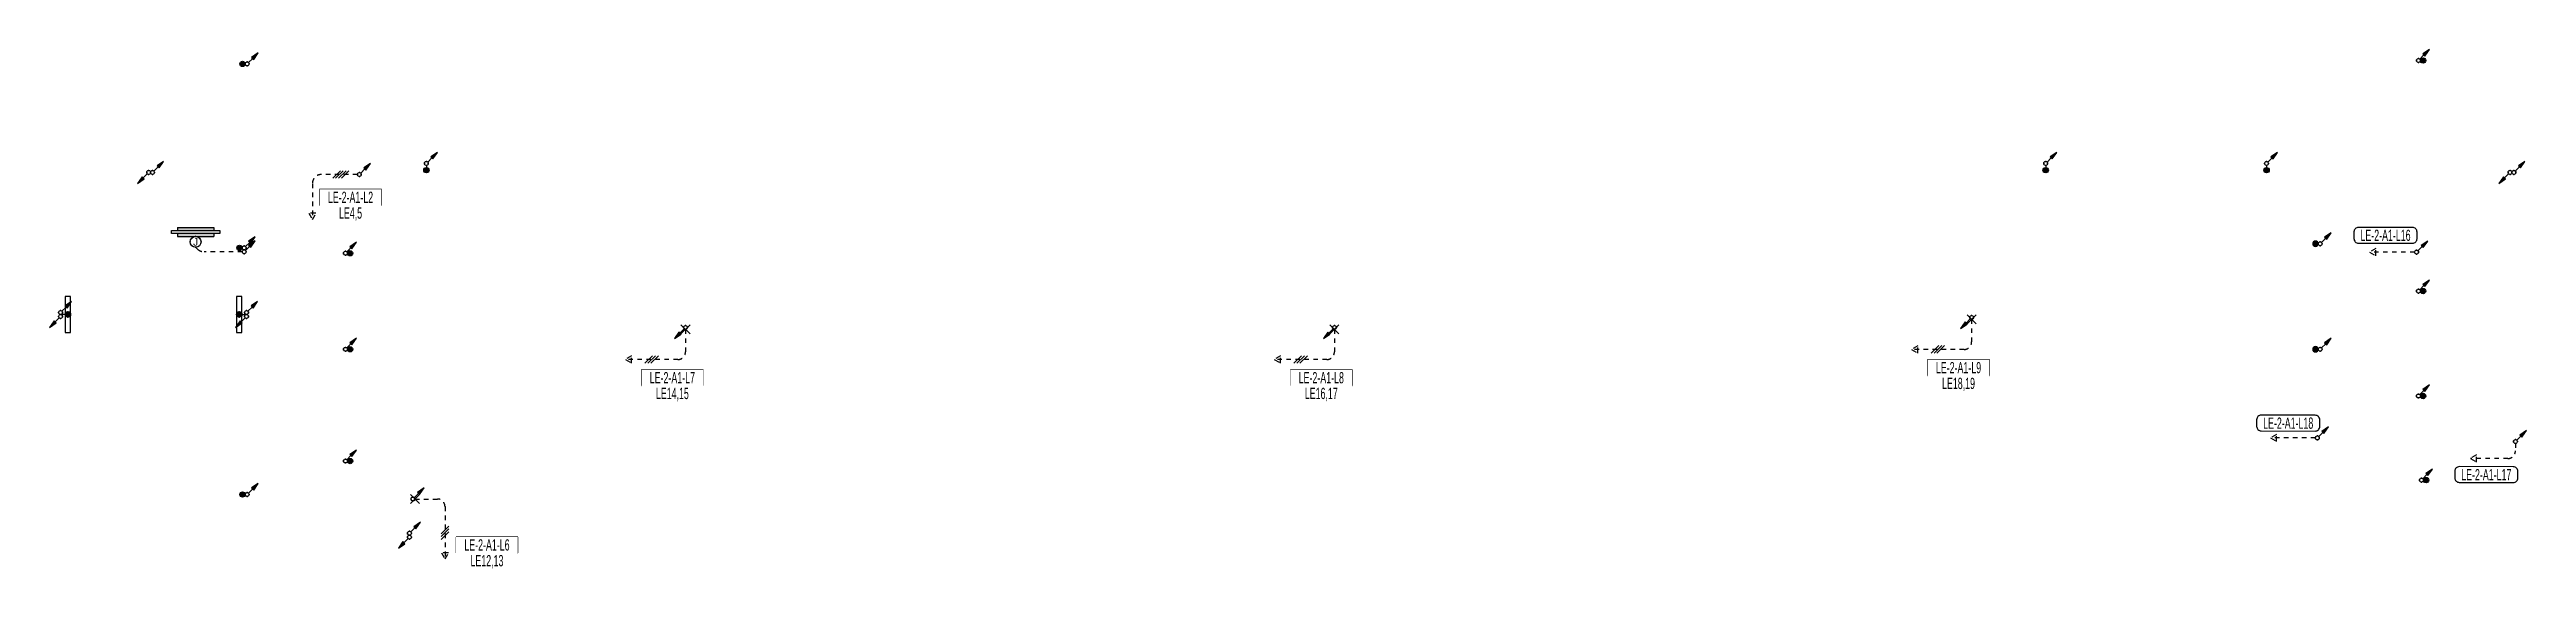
# Model space of a CAD drawing. Header units: millimetres. Extents: x 86947 to 500447, y -530175 to 1059536.
# Drawn here: x 92041 to 174486, y -47462 to -30163 of the extents above; entities that cross this region are included whole.
import ezdxf
from ezdxf.enums import TextEntityAlignment as Align

# ---------------------------------------------------------------- set-up
doc = ezdxf.new("R2010")
doc.units = ezdxf.units.MM
doc.header["$LTSCALE"] = 150
doc.set_wipeout_variables(frame=1)
doc.linetypes.add('D1', pattern=[3, 1, -1, 1])
for name, color, linetype in [('------01 Distribution Panel', 3, 'Continuous'), ('------03 Lighting Fixture', 3, 'Continuous'), ('------04 Lighting Switch', 2, 'Continuous'), ('------04 Number of Strands (가닥수)', 1, 'Continuous'), ('-----20 General Symbol', 3, 'Continuous'), ('-----23 Concealed or Exposed Wire', 4, 'D1'), ('-----28 Race Way', 1, 'Continuous'), ('6', 6, 'Continuous')]:
    doc.layers.add(name, color=color, linetype=linetype)
doc.styles.add('ELEC', font='')
doc.styles.get('ELEC').set_extended_font_data('Dotum')

msp = doc.modelspace()

# ---------------------------------------------------------------- texts
at = {"linetype": 'Continuous', "style": 'ELEC', "width": 0.6}
for s, p in [('LE-2-A1-L16', (169795, -36356)), ('LE-2-A1-L18', (166556, -42616)), ('LE-2-A1-L17', (173149, -44332))]:
    msp.add_text(s, height=375, dxfattribs=at).set_placement(p, align=Align.MIDDLE)

# ---------------------------------------------------------------- blocks, each defined once
blk = doc.blocks.new('D12')
at = {"linetype": 'Continuous'}
blk.add_lwpolyline([(600, -90), (600, 90), (-600, 90), (-600, -90)], close=True, dxfattribs=at)
blk.add_circle((0, 0), 90, dxfattribs=at)
for p in [(-90, 0), (0, 90), (90, 0), (0, -90)]:
    blk.add_point(p)
blk = doc.blocks.new('E13')
at = {"layer": '------03 Lighting Fixture'}
blk.add_hatch(color=256, dxfattribs=at).paths.add_polyline_path([(-90, 180, 1), (90, 180, 1)])
for p, q in [((90, 0), (-90, 0)), ((0, 90), (0, 0))]:
    blk.add_line(p, q, dxfattribs=at)
blk.add_blockref('D12', (0, 180), dxfattribs=at)
blk = doc.blocks.new('*U12')
h = blk.add_hatch(color=256)
edge = h.paths.add_edge_path()
edge.add_arc((0, -75), 75, 0, 360)
blk.add_circle((0, -75), 75)
blk = doc.blocks.new('O01')
blk.add_hatch(color=256).paths.add_polyline_path([(-149, -218), (-218, -149), (-368, -368)])
blk.add_line((-46, -46), (-184, -184))
blk.add_lwpolyline([(-368, -368), (-149, -218), (-218, -149), (-368, -368)])
blk.add_circle((0, 0), 65)
for p in [(-65, 0), (-65, 0), (0, 65), (0, 65), (65, 0), (65, 0), (0, -65), (0, -65)]:
    blk.add_point(p)
blk = doc.blocks.new('O07')
blk.add_lwpolyline([(0, -100), (173, 0), (0, 100)], close=True)
blk = doc.blocks.new('*U47')
at = {"color": 0}
for p, q in [((-226, -106), (-14, 106)), ((-146, -106), (66, 106)), ((-66, -106), (146, 106)), ((14, -106), (226, 106))]:
    blk.add_line(p, q, dxfattribs=at)
blk = doc.blocks.new('E17')
h = blk.add_hatch(color=256)
h.paths.add_polyline_path([(600, 100), (-600, 100), (-600, 0), (600, 0)])
h.paths.add_polyline_path([(600, -100), (-600, -100), (-600, -200), (600, -200)])
for p, q in [((-600, 100), (600, 100)), ((-600, 100), (-600, 0)), ((600, 100), (600, 0)), ((600, 100), (600, 0)), ((-600, -100), (-600, -200)), ((-600, -200), (600, -200)), ((600, -100), (600, -200))]:
    blk.add_line(p, q)
blk = doc.blocks.new('O04')
blk.add_circle((0, 0), 150)
for p in [(-150, 0), (0, 150), (150, 0), (0, -150)]:
    blk.add_point(p)
at = {"style": 'ELEC'}
blk.add_text('J', height=214, dxfattribs=at).set_placement((0, 0), align=Align.MIDDLE)
blk = doc.blocks.new('*U44')
at = {"color": 0}
for p, q in [((-186, -106), (26, 106)), ((-106, -106), (106, 106)), ((-26, -106), (186, 106))]:
    blk.add_line(p, q, dxfattribs=at)
blk = doc.blocks.new('A$Cd163eec7')
for p, q in [((150, 150), (-150, -150)), ((-150, 150), (150, -150))]:
    blk.add_line(p, q)

# ---------------------------------------------------------------- linework, layer by layer
at = {"layer": '------01 Distribution Panel', "color": 1}
for points in [[(101032, -35352), (103086, -35352), (103086, -34827), (101032, -34827)], [(111745, -41364), (113799, -41364), (113799, -40839), (111745, -40839)], [(133345, -41364), (135399, -41364), (135399, -40839), (133345, -40839)], [(154555, -41029), (156609, -41029), (156609, -40504), (154555, -40504)], [(105574, -46937), (107628, -46937), (107628, -46412), (105574, -46412)]]:
    msp.add_lwpolyline(points, close=True, dxfattribs=at)
at = {"layer": '-----23 Concealed or Exposed Wire'}
for points in [[(102289, -34330), (101089, -34330, 0.414214), (100789, -34630), (100789, -35830)], [(98454, -36905), (97183, -36905, -0.188579), (96980, -36825), (96904, -36755)], [(113209, -39495), (113209, -40245, -0.414214), (112959, -40495), (111209, -40495)], [(134809, -39495), (134809, -40245, -0.414214), (134559, -40495), (132809, -40495)], [(156019, -39160), (156019, -39910, -0.414214), (155769, -40160), (154019, -40160)], [(174119, -43295), (174119, -43545, -0.414214), (173869, -43795), (172619, -43795)], [(104204, -45145), (104954, -45145, -0.414214), (105204, -45395), (105204, -47145)]]:
    msp.add_lwpolyline(points, format="xyb", dxfattribs=at)
for points in [[(104584, -34025), (104584, -34095)], [(158484, -34025), (158484, -34095)], [(170765, -36915), (169265, -36915)], [(167461, -43110), (165961, -43110)]]:
    msp.add_lwpolyline(points, dxfattribs=at)
at = {"layer": '-----23 Concealed or Exposed Wire', "elevation": 0}
msp.add_lwpolyline([(165834, -34025), (165834, -34095)], dxfattribs=at)
at = {"layer": '-----28 Race Way', "elevation": 0}
msp.add_lwpolyline([(96104, -36195), (97704, -36195), (97704, -36295), (96104, -36295)], close=True, dxfattribs=at)
at = {"color": 1, "linetype": 'Continuous'}
for points in [[(168745, -36466, 0.414214), (168895, -36616), (170695, -36621, 0.414214), (170845, -36471), (170845, -36246, 0.414214), (170695, -36096), (168895, -36091, 0.414214), (168745, -36241)], [(165506, -42726, 0.414214), (165656, -42876), (167456, -42881, 0.414214), (167606, -42731), (167606, -42506, 0.414214), (167456, -42356), (165656, -42351, 0.414214), (165506, -42501)], [(172099, -44442, 0.414214), (172249, -44592), (174049, -44597, 0.414214), (174199, -44447), (174199, -44222, 0.414214), (174049, -44072), (172249, -44067, 0.414214), (172099, -44217)]]:
    msp.add_lwpolyline(points, format="xyb", close=True, dxfattribs=at)

# ---------------------------------------------------------------- block references
at = {"layer": '------03 Lighting Fixture', "color": 3}
msp.add_blockref('E17', (96904, -36195), dxfattribs=at)
at = {"layer": '------03 Lighting Fixture'}
for p, rotation in [((92474, -38995), 270), ((98534, -38995), 89.99999999999999)]:
    msp.add_blockref('E13', p, dxfattribs=dict(at, rotation=rotation))
at = {"layer": '------04 Lighting Switch', "yscale": 1.2, "zscale": 1.2}
for p, xscale, rotation in [((170954, -30530), 1.2, 89.99999999999999), ((98554, -30645), 1.2, 270), ((98454, -36775), 1.2, 270), ((101954, -36955), 1.2, 89.99999999999999), ((167554, -36637), -1.2, 270), ((170954, -38215), 1.2, 89.99999999999999), ((101954, -40155), 1.2, 89.99999999999999), ((167554, -40155), -1.2, 270), ((170954, -41713), 1.2, 89.99999999999999), ((101954, -43880), 1.2, 89.99999999999999), ((171054, -44515), 1.2, 89.99999999999999), ((98554, -44995), 1.2, 270)]:
    msp.add_blockref('*U12', p, dxfattribs=dict(at, xscale=xscale, rotation=rotation))
at = {"layer": '------04 Lighting Switch', "xscale": 1.2, "yscale": 1.2, "zscale": 1.2}
for p in [(104584, -34095), (158484, -34095), (165834, -34095)]:
    msp.add_blockref('*U12', p, dxfattribs=at)
at = {"layer": '------04 Number of Strands (가닥수)', "xscale": 1.2, "yscale": 1.2, "zscale": 1.2}
for p in [(112084, -40495), (133684, -40495), (154894, -40160)]:
    msp.add_blockref('*U44', p, dxfattribs=at)
at = {"layer": '------04 Number of Strands (가닥수)', "xscale": -1.2, "yscale": 1.2, "zscale": 1.2, "rotation": 90}
msp.add_blockref('*U44', (105204, -46270), dxfattribs=at)
at = {"layer": '-----20 General Symbol', "rotation": 180}
for p in [(98619, -30645), (170889, -30530), (104584, -33960), (158484, -33960), (165834, -33960), (95469, -34260), (102354, -34330), (174069, -34260), (167619, -36637), (98519, -36775), (98519, -36905), (101889, -36955), (170830, -36915), (170889, -38215), (92409, -38930), (98599, -38930), (101889, -40155), (167619, -40155), (170889, -41713), (167526, -43110), (174119, -43230), (101889, -43880), (170989, -44515), (98619, -44995), (104139, -45145), (104019, -46287)]:
    msp.add_blockref('O01', p, dxfattribs=at)
at = {"layer": '-----20 General Symbol'}
for p in [(95339, -34260), (173939, -34260), (92409, -39060), (98599, -39060), (113209, -39430), (134809, -39430), (156019, -39095), (104019, -46417)]:
    msp.add_blockref('O01', p, dxfattribs=at)
at = {"layer": '-----20 General Symbol', "xscale": 1.2, "yscale": 1.2, "zscale": 1.2}
msp.add_blockref('O04', (96904, -36575), dxfattribs=at)
at = {"layer": '-----23 Concealed or Exposed Wire', "xscale": 1.199999999953434, "yscale": 1.199999999953434, "zscale": 1.199999999953434}
for p, rotation in [((100789, -35622), 270), ((169472, -36915), 180), ((111416, -40495), 180), ((133016, -40495), 180), ((154226, -40160), 180), ((166169, -43110), 180), ((172826, -43795), 180), ((105204, -46937), 270)]:
    msp.add_blockref('O07', p, dxfattribs=dict(at, rotation=rotation))
at = {"layer": '6'}
for p in [(113209, -39495), (134809, -39495), (156019, -39160), (104204, -45145)]:
    msp.add_blockref('A$Cd163eec7', p, dxfattribs=at)

msp.set_redraw_order([(e.dxf.handle, doc.entitydb.next_handle()) for e in msp.query("TEXT MTEXT ATTDEF DIMENSION ARC_DIMENSION")])  # texts and dimensions are drawn at this point

# ---------------------------------------------------------------- next in the draw order: wipeouts: each hides what was drawn before it
at = {"color": 1}
for points in [[(101032, -35352), (103086, -35352), (103086, -34827), (101032, -34827)], [(111745, -41364), (113799, -41364), (113799, -40839), (111745, -40839)], [(133345, -41364), (135399, -41364), (135399, -40839), (133345, -40839)], [(154555, -41029), (156609, -41029), (156609, -40504), (154555, -40504)], [(105574, -46937), (107628, -46937), (107628, -46412), (105574, -46412)]]:
    msp.add_wipeout(points, dxfattribs=at)

# ---------------------------------------------------------------- next in the draw order: block references
at = {"layer": '------04 Number of Strands (가닥수)', "xscale": 1.2, "yscale": 1.2, "zscale": 1.2}
msp.add_blockref('*U47', (101737, -34330), dxfattribs=at)

# ---------------------------------------------------------------- next in the draw order: wipeouts: each hides what was drawn before it
at = {"color": 1}
for points in [[(101032, -35877), (103086, -35877), (103086, -35352), (101032, -35352)], [(154555, -41554), (156609, -41554), (156609, -41029), (154555, -41029)], [(111745, -41889), (113799, -41889), (113799, -41364), (111745, -41364)], [(133345, -41889), (135399, -41889), (135399, -41364), (133345, -41364)], [(105574, -47462), (107628, -47462), (107628, -46937), (105574, -46937)]]:
    msp.add_wipeout(points, dxfattribs=at)

# ---------------------------------------------------------------- next in the draw order: texts
at = {"style": 'ELEC', "width": 0.6}
for s, p in [('LE-2-A1-L2', (102059, -35090)), ('LE4,5', (102059, -35615)), ('LE-2-A1-L7', (112772, -41102)), ('LE-2-A1-L8', (134372, -41102)), ('LE-2-A1-L9', (155582, -40767)), ('LE18,19', (155582, -41292)), ('LE14,15', (112772, -41627)), ('LE16,17', (134372, -41627)), ('LE-2-A1-L6', (106601, -46675)), ('LE12,13', (106601, -47200))]:
    msp.add_text(s, height=375, dxfattribs=at).set_placement(p, align=Align.MIDDLE_CENTER)

doc.saveas('drawing.dxf')
